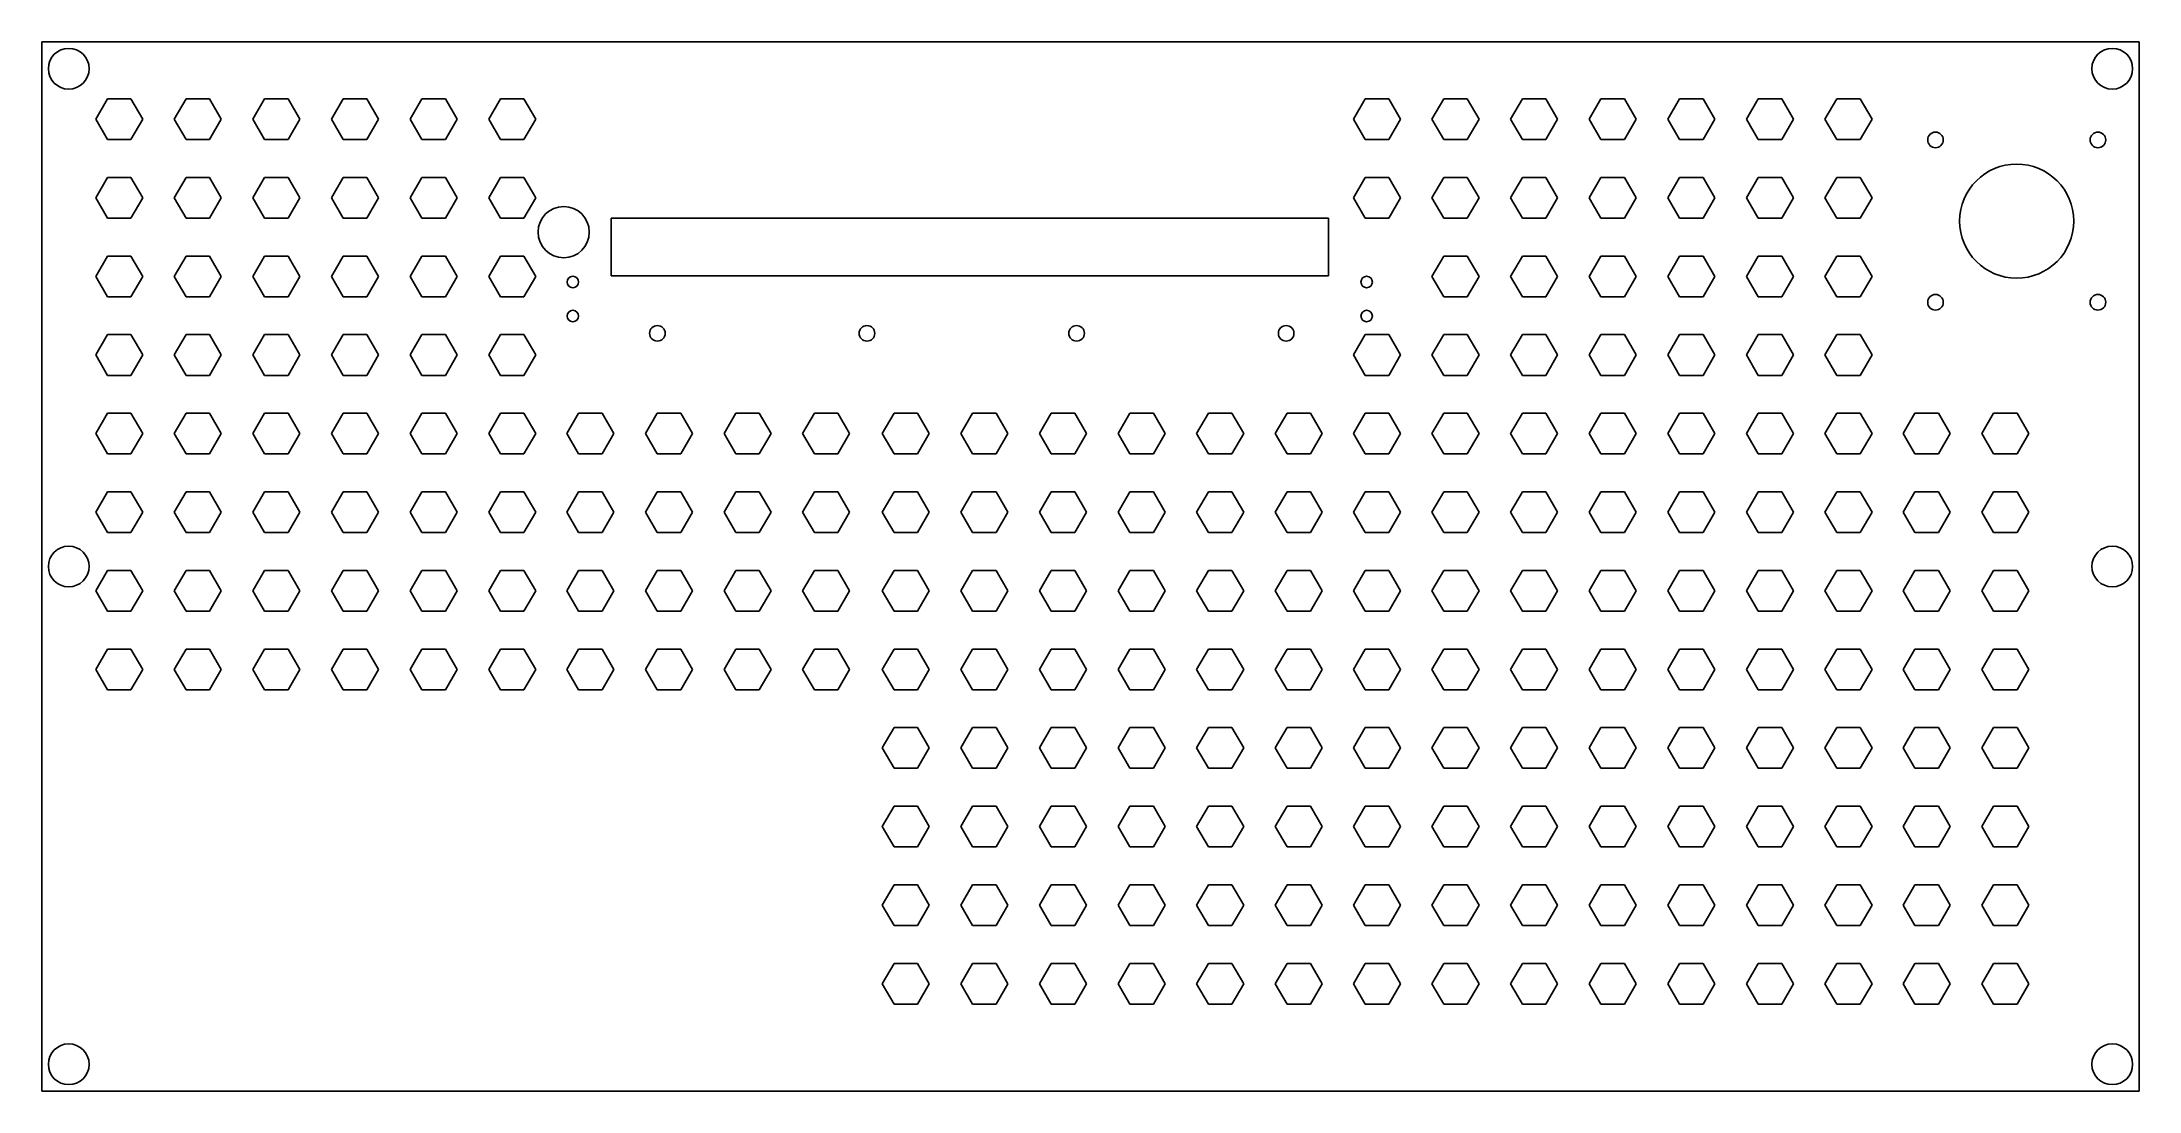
# Model space of a CAD drawing. Header units: millimetres. Extents: x -200 to 200, y -100 to 100.
import ezdxf

# ---------------------------------------------------------------- set-up
doc = ezdxf.new("R2010")
doc.units = ezdxf.units.MM
doc.layers.add('CUTOUTS', color=1, linetype='CONTINUOUS')
doc.layers.add('PERIMETER', color=5, linetype='CONTINUOUS')

msp = doc.modelspace()

# ---------------------------------------------------------------- linework, layer by layer
at = {"layer": 'CUTOUTS'}
for p, q in [((-189.85, 85.37), (-187.61, 89.25)), ((-187.61, 89.25), (-183.12, 89.25)), ((-183.12, 89.25), (-180.88, 85.37)), ((-174.85, 85.37), (-172.61, 89.25)), ((-172.61, 89.25), (-168.12, 89.25)), ((-168.12, 89.25), (-165.88, 85.37)), ((-159.85, 85.37), (-157.61, 89.25)), ((-157.61, 89.25), (-153.12, 89.25)), ((-153.12, 89.25), (-150.88, 85.37)), ((-144.85, 85.37), (-142.61, 89.25)), ((-142.61, 89.25), (-138.12, 89.25)), ((-138.12, 89.25), (-135.88, 85.37)), ((-129.85, 85.37), (-127.61, 89.25)), ((-127.61, 89.25), (-123.12, 89.25)), ((-123.12, 89.25), (-120.88, 85.37)), ((-114.85, 85.37), (-112.61, 89.25)), ((-112.61, 89.25), (-108.12, 89.25)), ((-108.12, 89.25), (-105.88, 85.37)), ((50.17, 85.37), (52.42, 89.25)), ((52.42, 89.25), (56.91, 89.25)), ((56.91, 89.25), (59.15, 85.37)), ((65.17, 85.37), (67.42, 89.25)), ((67.42, 89.25), (71.91, 89.25)), ((71.91, 89.25), (74.15, 85.37)), ((80.17, 85.37), (82.42, 89.25)), ((82.42, 89.25), (86.91, 89.25)), ((86.91, 89.25), (89.15, 85.37)), ((95.17, 85.37), (97.42, 89.25)), ((97.42, 89.25), (101.91, 89.25)), ((101.91, 89.25), (104.15, 85.37)), ((110.17, 85.37), (112.42, 89.25)), ((112.42, 89.25), (116.91, 89.25)), ((116.91, 89.25), (119.15, 85.37)), ((125.17, 85.37), (127.42, 89.25)), ((127.42, 89.25), (131.91, 89.25)), ((131.91, 89.25), (134.15, 85.37)), ((140.17, 85.37), (142.42, 89.25)), ((142.42, 89.25), (146.91, 89.25)), ((146.91, 89.25), (149.15, 85.37)), ((-187.61, 81.48), (-189.85, 85.37)), ((-180.88, 85.37), (-183.12, 81.48)), ((-172.61, 81.48), (-174.85, 85.37)), ((-165.88, 85.37), (-168.12, 81.48)), ((-157.61, 81.48), (-159.85, 85.37)), ((-150.88, 85.37), (-153.12, 81.48)), ((-142.61, 81.48), (-144.85, 85.37)), ((-135.88, 85.37), (-138.12, 81.48)), ((-127.61, 81.48), (-129.85, 85.37)), ((-120.88, 85.37), (-123.12, 81.48)), ((-112.61, 81.48), (-114.85, 85.37)), ((-105.88, 85.37), (-108.12, 81.48)), ((52.42, 81.48), (50.17, 85.37)), ((59.15, 85.37), (56.91, 81.48)), ((67.42, 81.48), (65.17, 85.37)), ((74.15, 85.37), (71.91, 81.48)), ((82.42, 81.48), (80.17, 85.37)), ((89.15, 85.37), (86.91, 81.48)), ((97.42, 81.48), (95.17, 85.37)), ((104.15, 85.37), (101.91, 81.48)), ((112.42, 81.48), (110.17, 85.37)), ((119.15, 85.37), (116.91, 81.48)), ((127.42, 81.48), (125.17, 85.37)), ((134.15, 85.37), (131.91, 81.48)), ((142.42, 81.48), (140.17, 85.37)), ((149.15, 85.37), (146.91, 81.48)), ((-183.12, 81.48), (-187.61, 81.48)), ((-168.12, 81.48), (-172.61, 81.48)), ((-153.12, 81.48), (-157.61, 81.48)), ((-138.12, 81.48), (-142.61, 81.48)), ((-123.12, 81.48), (-127.61, 81.48)), ((-108.12, 81.48), (-112.61, 81.48)), ((56.91, 81.48), (52.42, 81.48)), ((71.91, 81.48), (67.42, 81.48)), ((86.91, 81.48), (82.42, 81.48)), ((101.91, 81.48), (97.42, 81.48)), ((116.91, 81.48), (112.42, 81.48)), ((131.91, 81.48), (127.42, 81.48)), ((146.91, 81.48), (142.42, 81.48)), ((-189.85, 70.37), (-187.61, 74.25)), ((-187.61, 74.25), (-183.12, 74.25)), ((-183.12, 74.25), (-180.88, 70.37)), ((-174.85, 70.37), (-172.61, 74.25)), ((-172.61, 74.25), (-168.12, 74.25)), ((-168.12, 74.25), (-165.88, 70.37)), ((-159.85, 70.37), (-157.61, 74.25)), ((-157.61, 74.25), (-153.12, 74.25)), ((-153.12, 74.25), (-150.88, 70.37)), ((-144.85, 70.37), (-142.61, 74.25)), ((-142.61, 74.25), (-138.12, 74.25)), ((-138.12, 74.25), (-135.88, 70.37)), ((-129.85, 70.37), (-127.61, 74.25)), ((-127.61, 74.25), (-123.12, 74.25)), ((-123.12, 74.25), (-120.88, 70.37)), ((-114.85, 70.37), (-112.61, 74.25)), ((-112.61, 74.25), (-108.12, 74.25)), ((-108.12, 74.25), (-105.88, 70.37)), ((50.17, 70.37), (52.42, 74.25)), ((52.42, 74.25), (56.91, 74.25)), ((56.91, 74.25), (59.15, 70.37)), ((65.17, 70.37), (67.42, 74.25)), ((67.42, 74.25), (71.91, 74.25)), ((71.91, 74.25), (74.15, 70.37)), ((80.17, 70.37), (82.42, 74.25)), ((82.42, 74.25), (86.91, 74.25)), ((86.91, 74.25), (89.15, 70.37)), ((95.17, 70.37), (97.42, 74.25)), ((97.42, 74.25), (101.91, 74.25)), ((101.91, 74.25), (104.15, 70.37)), ((110.17, 70.37), (112.42, 74.25)), ((112.42, 74.25), (116.91, 74.25)), ((116.91, 74.25), (119.15, 70.37)), ((125.17, 70.37), (127.42, 74.25)), ((127.42, 74.25), (131.91, 74.25)), ((131.91, 74.25), (134.15, 70.37)), ((140.17, 70.37), (142.42, 74.25)), ((142.42, 74.25), (146.91, 74.25)), ((146.91, 74.25), (149.15, 70.37)), ((-187.61, 66.48), (-189.85, 70.37)), ((-180.88, 70.37), (-183.12, 66.48)), ((-172.61, 66.48), (-174.85, 70.37)), ((-165.88, 70.37), (-168.12, 66.48)), ((-157.61, 66.48), (-159.85, 70.37)), ((-150.88, 70.37), (-153.12, 66.48)), ((-142.61, 66.48), (-144.85, 70.37)), ((-135.88, 70.37), (-138.12, 66.48)), ((-127.61, 66.48), (-129.85, 70.37)), ((-120.88, 70.37), (-123.12, 66.48)), ((-112.61, 66.48), (-114.85, 70.37)), ((-105.88, 70.37), (-108.12, 66.48)), ((52.42, 66.48), (50.17, 70.37)), ((59.15, 70.37), (56.91, 66.48)), ((67.42, 66.48), (65.17, 70.37)), ((74.15, 70.37), (71.91, 66.48)), ((82.42, 66.48), (80.17, 70.37)), ((89.15, 70.37), (86.91, 66.48)), ((97.42, 66.48), (95.17, 70.37)), ((104.15, 70.37), (101.91, 66.48)), ((112.42, 66.48), (110.17, 70.37)), ((119.15, 70.37), (116.91, 66.48)), ((127.42, 66.48), (125.17, 70.37)), ((134.15, 70.37), (131.91, 66.48)), ((142.42, 66.48), (140.17, 70.37)), ((149.15, 70.37), (146.91, 66.48)), ((-183.12, 66.48), (-187.61, 66.48)), ((-168.12, 66.48), (-172.61, 66.48)), ((-153.12, 66.48), (-157.61, 66.48)), ((-138.12, 66.48), (-142.61, 66.48)), ((-123.12, 66.48), (-127.61, 66.48)), ((-108.12, 66.48), (-112.61, 66.48)), ((-91.51, 55.47), (-91.51, 66.46)), ((-91.51, 66.46), (45.43, 66.46)), ((45.43, 66.46), (45.43, 55.47)), ((56.91, 66.48), (52.42, 66.48)), ((71.91, 66.48), (67.42, 66.48)), ((86.91, 66.48), (82.42, 66.48)), ((101.91, 66.48), (97.42, 66.48)), ((116.91, 66.48), (112.42, 66.48)), ((131.91, 66.48), (127.42, 66.48)), ((146.91, 66.48), (142.42, 66.48)), ((-189.85, 55.37), (-187.61, 59.25)), ((-187.61, 59.25), (-183.12, 59.25)), ((-183.12, 59.25), (-180.88, 55.37)), ((-174.85, 55.37), (-172.61, 59.25)), ((-172.61, 59.25), (-168.12, 59.25)), ((-168.12, 59.25), (-165.88, 55.37)), ((-159.85, 55.37), (-157.61, 59.25)), ((-157.61, 59.25), (-153.12, 59.25)), ((-153.12, 59.25), (-150.88, 55.37)), ((-144.85, 55.37), (-142.61, 59.25)), ((-142.61, 59.25), (-138.12, 59.25)), ((-138.12, 59.25), (-135.88, 55.37)), ((-129.85, 55.37), (-127.61, 59.25)), ((-127.61, 59.25), (-123.12, 59.25)), ((-123.12, 59.25), (-120.88, 55.37)), ((-114.85, 55.37), (-112.61, 59.25)), ((-112.61, 59.25), (-108.12, 59.25)), ((-108.12, 59.25), (-105.88, 55.37)), ((65.17, 55.37), (67.42, 59.25)), ((67.42, 59.25), (71.91, 59.25)), ((71.91, 59.25), (74.15, 55.37)), ((80.17, 55.37), (82.42, 59.25)), ((82.42, 59.25), (86.91, 59.25)), ((86.91, 59.25), (89.15, 55.37)), ((95.17, 55.37), (97.42, 59.25)), ((97.42, 59.25), (101.91, 59.25)), ((101.91, 59.25), (104.15, 55.37)), ((110.17, 55.37), (112.42, 59.25)), ((112.42, 59.25), (116.91, 59.25)), ((116.91, 59.25), (119.15, 55.37)), ((125.17, 55.37), (127.42, 59.25)), ((127.42, 59.25), (131.91, 59.25)), ((131.91, 59.25), (134.15, 55.37)), ((140.17, 55.37), (142.42, 59.25)), ((142.42, 59.25), (146.91, 59.25)), ((146.91, 59.25), (149.15, 55.37)), ((-187.61, 51.48), (-189.85, 55.37)), ((-180.88, 55.37), (-183.12, 51.48)), ((-172.61, 51.48), (-174.85, 55.37)), ((-165.88, 55.37), (-168.12, 51.48)), ((-157.61, 51.48), (-159.85, 55.37)), ((-150.88, 55.37), (-153.12, 51.48)), ((-142.61, 51.48), (-144.85, 55.37)), ((-135.88, 55.37), (-138.12, 51.48)), ((-127.61, 51.48), (-129.85, 55.37)), ((-120.88, 55.37), (-123.12, 51.48)), ((-112.61, 51.48), (-114.85, 55.37)), ((-105.88, 55.37), (-108.12, 51.48)), ((45.43, 55.47), (-91.51, 55.47)), ((67.42, 51.48), (65.17, 55.37)), ((74.15, 55.37), (71.91, 51.48)), ((82.42, 51.48), (80.17, 55.37)), ((89.15, 55.37), (86.91, 51.48)), ((97.42, 51.48), (95.17, 55.37)), ((104.15, 55.37), (101.91, 51.48)), ((112.42, 51.48), (110.17, 55.37)), ((119.15, 55.37), (116.91, 51.48)), ((127.42, 51.48), (125.17, 55.37)), ((134.15, 55.37), (131.91, 51.48)), ((142.42, 51.48), (140.17, 55.37)), ((149.15, 55.37), (146.91, 51.48)), ((-183.12, 51.48), (-187.61, 51.48)), ((-168.12, 51.48), (-172.61, 51.48)), ((-153.12, 51.48), (-157.61, 51.48)), ((-138.12, 51.48), (-142.61, 51.48)), ((-123.12, 51.48), (-127.61, 51.48)), ((-108.12, 51.48), (-112.61, 51.48)), ((71.91, 51.48), (67.42, 51.48)), ((86.91, 51.48), (82.42, 51.48)), ((101.91, 51.48), (97.42, 51.48)), ((116.91, 51.48), (112.42, 51.48)), ((131.91, 51.48), (127.42, 51.48)), ((146.91, 51.48), (142.42, 51.48)), ((-189.85, 40.37), (-187.61, 44.25)), ((-187.61, 44.25), (-183.12, 44.25)), ((-183.12, 44.25), (-180.88, 40.37)), ((-174.85, 40.37), (-172.61, 44.25)), ((-172.61, 44.25), (-168.12, 44.25)), ((-168.12, 44.25), (-165.88, 40.37)), ((-159.85, 40.37), (-157.61, 44.25)), ((-157.61, 44.25), (-153.12, 44.25)), ((-153.12, 44.25), (-150.88, 40.37)), ((-144.85, 40.37), (-142.61, 44.25)), ((-142.61, 44.25), (-138.12, 44.25)), ((-138.12, 44.25), (-135.88, 40.37)), ((-129.85, 40.37), (-127.61, 44.25)), ((-127.61, 44.25), (-123.12, 44.25)), ((-123.12, 44.25), (-120.88, 40.37)), ((-114.85, 40.37), (-112.61, 44.25)), ((-112.61, 44.25), (-108.12, 44.25)), ((-108.12, 44.25), (-105.88, 40.37)), ((50.17, 40.37), (52.42, 44.25)), ((52.42, 44.25), (56.91, 44.25)), ((56.91, 44.25), (59.15, 40.37)), ((65.17, 40.37), (67.42, 44.25)), ((67.42, 44.25), (71.91, 44.25)), ((71.91, 44.25), (74.15, 40.37)), ((80.17, 40.37), (82.42, 44.25)), ((82.42, 44.25), (86.91, 44.25)), ((86.91, 44.25), (89.15, 40.37)), ((95.17, 40.37), (97.42, 44.25)), ((97.42, 44.25), (101.91, 44.25)), ((101.91, 44.25), (104.15, 40.37)), ((110.17, 40.37), (112.42, 44.25)), ((112.42, 44.25), (116.91, 44.25)), ((116.91, 44.25), (119.15, 40.37)), ((125.17, 40.37), (127.42, 44.25)), ((127.42, 44.25), (131.91, 44.25)), ((131.91, 44.25), (134.15, 40.37)), ((140.17, 40.37), (142.42, 44.25)), ((142.42, 44.25), (146.91, 44.25)), ((146.91, 44.25), (149.15, 40.37)), ((-187.61, 36.48), (-189.85, 40.37)), ((-180.88, 40.37), (-183.12, 36.48)), ((-172.61, 36.48), (-174.85, 40.37)), ((-165.88, 40.37), (-168.12, 36.48)), ((-157.61, 36.48), (-159.85, 40.37)), ((-150.88, 40.37), (-153.12, 36.48)), ((-142.61, 36.48), (-144.85, 40.37)), ((-135.88, 40.37), (-138.12, 36.48)), ((-127.61, 36.48), (-129.85, 40.37)), ((-120.88, 40.37), (-123.12, 36.48)), ((-112.61, 36.48), (-114.85, 40.37)), ((-105.88, 40.37), (-108.12, 36.48)), ((52.42, 36.48), (50.17, 40.37)), ((59.15, 40.37), (56.91, 36.48)), ((67.42, 36.48), (65.17, 40.37)), ((74.15, 40.37), (71.91, 36.48)), ((82.42, 36.48), (80.17, 40.37)), ((89.15, 40.37), (86.91, 36.48)), ((97.42, 36.48), (95.17, 40.37)), ((104.15, 40.37), (101.91, 36.48)), ((112.42, 36.48), (110.17, 40.37)), ((119.15, 40.37), (116.91, 36.48)), ((127.42, 36.48), (125.17, 40.37)), ((134.15, 40.37), (131.91, 36.48)), ((142.42, 36.48), (140.17, 40.37)), ((149.15, 40.37), (146.91, 36.48)), ((-183.12, 36.48), (-187.61, 36.48)), ((-168.12, 36.48), (-172.61, 36.48)), ((-153.12, 36.48), (-157.61, 36.48)), ((-138.12, 36.48), (-142.61, 36.48)), ((-123.12, 36.48), (-127.61, 36.48)), ((-108.12, 36.48), (-112.61, 36.48)), ((56.91, 36.48), (52.42, 36.48)), ((71.91, 36.48), (67.42, 36.48)), ((86.91, 36.48), (82.42, 36.48)), ((101.91, 36.48), (97.42, 36.48)), ((116.91, 36.48), (112.42, 36.48)), ((131.91, 36.48), (127.42, 36.48)), ((146.91, 36.48), (142.42, 36.48)), ((-189.85, 25.36), (-187.61, 29.25)), ((-187.61, 29.25), (-183.12, 29.25)), ((-183.12, 29.25), (-180.88, 25.36)), ((-174.85, 25.36), (-172.61, 29.25)), ((-172.61, 29.25), (-168.12, 29.25)), ((-168.12, 29.25), (-165.88, 25.36)), ((-159.85, 25.36), (-157.61, 29.25)), ((-157.61, 29.25), (-153.12, 29.25)), ((-153.12, 29.25), (-150.88, 25.36)), ((-144.85, 25.36), (-142.61, 29.25)), ((-142.61, 29.25), (-138.12, 29.25)), ((-138.12, 29.25), (-135.88, 25.36)), ((-129.85, 25.36), (-127.61, 29.25)), ((-127.61, 29.25), (-123.12, 29.25)), ((-123.12, 29.25), (-120.88, 25.36)), ((-114.85, 25.36), (-112.61, 29.25)), ((-112.61, 29.25), (-108.12, 29.25)), ((-108.12, 29.25), (-105.88, 25.36)), ((-99.94, 25.36), (-97.7, 29.25)), ((-97.7, 29.25), (-93.21, 29.25)), ((-93.21, 29.25), (-90.97, 25.36)), ((-84.94, 25.36), (-82.7, 29.25)), ((-82.7, 29.25), (-78.21, 29.25)), ((-78.21, 29.25), (-75.97, 25.36)), ((-69.94, 25.36), (-67.7, 29.25)), ((-67.7, 29.25), (-63.21, 29.25)), ((-63.21, 29.25), (-60.97, 25.36)), ((-54.94, 25.36), (-52.7, 29.25)), ((-52.7, 29.25), (-48.21, 29.25)), ((-48.21, 29.25), (-45.97, 25.36)), ((-39.74, 25.36), (-37.49, 29.25)), ((-37.49, 29.25), (-33, 29.25)), ((-33, 29.25), (-30.76, 25.36)), ((-24.74, 25.36), (-22.49, 29.25)), ((-22.49, 29.25), (-18, 29.25)), ((-18, 29.25), (-15.76, 25.36)), ((-9.74, 25.36), (-7.49, 29.25)), ((-7.49, 29.25), (-3, 29.25)), ((-3, 29.25), (-0.76, 25.36)), ((5.26, 25.36), (7.51, 29.25)), ((7.51, 29.25), (12, 29.25)), ((12, 29.25), (14.24, 25.36)), ((20.26, 25.36), (22.51, 29.25)), ((22.51, 29.25), (27, 29.25)), ((27, 29.25), (29.24, 25.36)), ((35.26, 25.36), (37.51, 29.25)), ((37.51, 29.25), (42, 29.25)), ((42, 29.25), (44.24, 25.36)), ((50.17, 25.36), (52.42, 29.25)), ((52.42, 29.25), (56.91, 29.25)), ((56.91, 29.25), (59.15, 25.36)), ((65.17, 25.36), (67.42, 29.25)), ((67.42, 29.25), (71.91, 29.25)), ((71.91, 29.25), (74.15, 25.36)), ((80.17, 25.36), (82.42, 29.25)), ((82.42, 29.25), (86.91, 29.25)), ((86.91, 29.25), (89.15, 25.36)), ((95.17, 25.36), (97.42, 29.25)), ((97.42, 29.25), (101.91, 29.25)), ((101.91, 29.25), (104.15, 25.36)), ((110.17, 25.36), (112.42, 29.25)), ((112.42, 29.25), (116.91, 29.25)), ((116.91, 29.25), (119.15, 25.36)), ((125.17, 25.36), (127.42, 29.25)), ((127.42, 29.25), (131.91, 29.25)), ((131.91, 29.25), (134.15, 25.36)), ((140.17, 25.36), (142.42, 29.25)), ((142.42, 29.25), (146.91, 29.25)), ((146.91, 29.25), (149.15, 25.36)), ((155.08, 25.36), (157.33, 29.25)), ((157.33, 29.25), (161.82, 29.25)), ((161.82, 29.25), (164.06, 25.36)), ((170.08, 25.36), (172.33, 29.25)), ((172.33, 29.25), (176.82, 29.25)), ((176.82, 29.25), (179.06, 25.36)), ((-187.61, 21.48), (-189.85, 25.36)), ((-180.88, 25.36), (-183.12, 21.48)), ((-172.61, 21.48), (-174.85, 25.36)), ((-165.88, 25.36), (-168.12, 21.48)), ((-157.61, 21.48), (-159.85, 25.36)), ((-150.88, 25.36), (-153.12, 21.48)), ((-142.61, 21.48), (-144.85, 25.36)), ((-135.88, 25.36), (-138.12, 21.48)), ((-127.61, 21.48), (-129.85, 25.36)), ((-120.88, 25.36), (-123.12, 21.48)), ((-112.61, 21.48), (-114.85, 25.36)), ((-105.88, 25.36), (-108.12, 21.48)), ((-97.7, 21.48), (-99.94, 25.36)), ((-90.97, 25.36), (-93.21, 21.48)), ((-82.7, 21.48), (-84.94, 25.36)), ((-75.97, 25.36), (-78.21, 21.48)), ((-67.7, 21.48), (-69.94, 25.36)), ((-60.97, 25.36), (-63.21, 21.48)), ((-52.7, 21.48), (-54.94, 25.36)), ((-45.97, 25.36), (-48.21, 21.48)), ((-37.49, 21.48), (-39.74, 25.36)), ((-30.76, 25.36), (-33, 21.48)), ((-22.49, 21.48), (-24.74, 25.36)), ((-15.76, 25.36), (-18, 21.48)), ((-7.49, 21.48), (-9.74, 25.36)), ((-0.76, 25.36), (-3, 21.48)), ((7.51, 21.48), (5.26, 25.36)), ((14.24, 25.36), (12, 21.48)), ((22.51, 21.48), (20.26, 25.36)), ((29.24, 25.36), (27, 21.48)), ((37.51, 21.48), (35.26, 25.36)), ((44.24, 25.36), (42, 21.48)), ((52.42, 21.48), (50.17, 25.36)), ((59.15, 25.36), (56.91, 21.48)), ((67.42, 21.48), (65.17, 25.36)), ((74.15, 25.36), (71.91, 21.48)), ((82.42, 21.48), (80.17, 25.36)), ((89.15, 25.36), (86.91, 21.48)), ((97.42, 21.48), (95.17, 25.36)), ((104.15, 25.36), (101.91, 21.48)), ((112.42, 21.48), (110.17, 25.36)), ((119.15, 25.36), (116.91, 21.48)), ((127.42, 21.48), (125.17, 25.36)), ((134.15, 25.36), (131.91, 21.48)), ((142.42, 21.48), (140.17, 25.36)), ((149.15, 25.36), (146.91, 21.48)), ((157.33, 21.48), (155.08, 25.36)), ((164.06, 25.36), (161.82, 21.48)), ((172.33, 21.48), (170.08, 25.36)), ((179.06, 25.36), (176.82, 21.48)), ((-183.12, 21.48), (-187.61, 21.48)), ((-168.12, 21.48), (-172.61, 21.48)), ((-153.12, 21.48), (-157.61, 21.48)), ((-138.12, 21.48), (-142.61, 21.48)), ((-123.12, 21.48), (-127.61, 21.48)), ((-108.12, 21.48), (-112.61, 21.48)), ((-93.21, 21.48), (-97.7, 21.48)), ((-78.21, 21.48), (-82.7, 21.48)), ((-63.21, 21.48), (-67.7, 21.48)), ((-48.21, 21.48), (-52.7, 21.48)), ((-33, 21.48), (-37.49, 21.48)), ((-18, 21.48), (-22.49, 21.48)), ((-3, 21.48), (-7.49, 21.48)), ((12, 21.48), (7.51, 21.48)), ((27, 21.48), (22.51, 21.48)), ((42, 21.48), (37.51, 21.48)), ((56.91, 21.48), (52.42, 21.48)), ((71.91, 21.48), (67.42, 21.48)), ((86.91, 21.48), (82.42, 21.48)), ((101.91, 21.48), (97.42, 21.48)), ((116.91, 21.48), (112.42, 21.48)), ((131.91, 21.48), (127.42, 21.48)), ((146.91, 21.48), (142.42, 21.48)), ((161.82, 21.48), (157.33, 21.48)), ((176.82, 21.48), (172.33, 21.48)), ((-189.85, 10.36), (-187.61, 14.25)), ((-187.61, 14.25), (-183.12, 14.25)), ((-183.12, 14.25), (-180.88, 10.36)), ((-174.85, 10.36), (-172.61, 14.25)), ((-172.61, 14.25), (-168.12, 14.25)), ((-168.12, 14.25), (-165.88, 10.36)), ((-159.85, 10.36), (-157.61, 14.25)), ((-157.61, 14.25), (-153.12, 14.25)), ((-153.12, 14.25), (-150.88, 10.36)), ((-144.85, 10.36), (-142.61, 14.25)), ((-142.61, 14.25), (-138.12, 14.25)), ((-138.12, 14.25), (-135.88, 10.36)), ((-129.85, 10.36), (-127.61, 14.25)), ((-127.61, 14.25), (-123.12, 14.25)), ((-123.12, 14.25), (-120.88, 10.36)), ((-114.85, 10.36), (-112.61, 14.25)), ((-112.61, 14.25), (-108.12, 14.25)), ((-108.12, 14.25), (-105.88, 10.36)), ((-99.94, 10.36), (-97.7, 14.25)), ((-97.7, 14.25), (-93.21, 14.25)), ((-93.21, 14.25), (-90.97, 10.36)), ((-84.94, 10.36), (-82.7, 14.25)), ((-82.7, 14.25), (-78.21, 14.25)), ((-78.21, 14.25), (-75.97, 10.36)), ((-69.94, 10.36), (-67.7, 14.25)), ((-67.7, 14.25), (-63.21, 14.25)), ((-63.21, 14.25), (-60.97, 10.36)), ((-54.94, 10.36), (-52.7, 14.25)), ((-52.7, 14.25), (-48.21, 14.25)), ((-48.21, 14.25), (-45.97, 10.36)), ((-39.74, 10.36), (-37.49, 14.25)), ((-37.49, 14.25), (-33, 14.25)), ((-33, 14.25), (-30.76, 10.36)), ((-24.74, 10.36), (-22.49, 14.25)), ((-22.49, 14.25), (-18, 14.25)), ((-18, 14.25), (-15.76, 10.36)), ((-9.74, 10.36), (-7.49, 14.25)), ((-7.49, 14.25), (-3, 14.25)), ((-3, 14.25), (-0.76, 10.36)), ((5.26, 10.36), (7.51, 14.25)), ((7.51, 14.25), (12, 14.25)), ((12, 14.25), (14.24, 10.36)), ((20.26, 10.36), (22.51, 14.25)), ((22.51, 14.25), (27, 14.25)), ((27, 14.25), (29.24, 10.36)), ((35.26, 10.36), (37.51, 14.25)), ((37.51, 14.25), (42, 14.25)), ((42, 14.25), (44.24, 10.36)), ((50.17, 10.36), (52.42, 14.25)), ((52.42, 14.25), (56.91, 14.25)), ((56.91, 14.25), (59.15, 10.36)), ((65.17, 10.36), (67.42, 14.25)), ((67.42, 14.25), (71.91, 14.25)), ((71.91, 14.25), (74.15, 10.36)), ((80.17, 10.36), (82.42, 14.25)), ((82.42, 14.25), (86.91, 14.25)), ((86.91, 14.25), (89.15, 10.36)), ((95.17, 10.36), (97.42, 14.25)), ((97.42, 14.25), (101.91, 14.25)), ((101.91, 14.25), (104.15, 10.36)), ((110.17, 10.36), (112.42, 14.25)), ((112.42, 14.25), (116.91, 14.25)), ((116.91, 14.25), (119.15, 10.36)), ((125.17, 10.36), (127.42, 14.25)), ((127.42, 14.25), (131.91, 14.25)), ((131.91, 14.25), (134.15, 10.36)), ((140.17, 10.36), (142.42, 14.25)), ((142.42, 14.25), (146.91, 14.25)), ((146.91, 14.25), (149.15, 10.36)), ((155.08, 10.36), (157.33, 14.25)), ((157.33, 14.25), (161.82, 14.25)), ((161.82, 14.25), (164.06, 10.36)), ((170.08, 10.36), (172.33, 14.25)), ((172.33, 14.25), (176.82, 14.25)), ((176.82, 14.25), (179.06, 10.36)), ((-187.61, 6.48), (-189.85, 10.36)), ((-180.88, 10.36), (-183.12, 6.48)), ((-172.61, 6.48), (-174.85, 10.36)), ((-165.88, 10.36), (-168.12, 6.48)), ((-157.61, 6.48), (-159.85, 10.36)), ((-150.88, 10.36), (-153.12, 6.48)), ((-142.61, 6.48), (-144.85, 10.36)), ((-135.88, 10.36), (-138.12, 6.48)), ((-127.61, 6.48), (-129.85, 10.36)), ((-120.88, 10.36), (-123.12, 6.48)), ((-112.61, 6.48), (-114.85, 10.36)), ((-105.88, 10.36), (-108.12, 6.48)), ((-97.7, 6.48), (-99.94, 10.36)), ((-90.97, 10.36), (-93.21, 6.48)), ((-82.7, 6.48), (-84.94, 10.36)), ((-75.97, 10.36), (-78.21, 6.48)), ((-67.7, 6.48), (-69.94, 10.36)), ((-60.97, 10.36), (-63.21, 6.48)), ((-52.7, 6.48), (-54.94, 10.36)), ((-45.97, 10.36), (-48.21, 6.48)), ((-37.49, 6.48), (-39.74, 10.36)), ((-30.76, 10.36), (-33, 6.48)), ((-22.49, 6.48), (-24.74, 10.36)), ((-15.76, 10.36), (-18, 6.48)), ((-7.49, 6.48), (-9.74, 10.36)), ((-0.76, 10.36), (-3, 6.48)), ((7.51, 6.48), (5.26, 10.36)), ((14.24, 10.36), (12, 6.48)), ((22.51, 6.48), (20.26, 10.36)), ((29.24, 10.36), (27, 6.48)), ((37.51, 6.48), (35.26, 10.36)), ((44.24, 10.36), (42, 6.48)), ((52.42, 6.48), (50.17, 10.36)), ((59.15, 10.36), (56.91, 6.48)), ((67.42, 6.48), (65.17, 10.36)), ((74.15, 10.36), (71.91, 6.48)), ((82.42, 6.48), (80.17, 10.36)), ((89.15, 10.36), (86.91, 6.48)), ((97.42, 6.48), (95.17, 10.36)), ((104.15, 10.36), (101.91, 6.48)), ((112.42, 6.48), (110.17, 10.36)), ((119.15, 10.36), (116.91, 6.48)), ((127.42, 6.48), (125.17, 10.36)), ((134.15, 10.36), (131.91, 6.48)), ((142.42, 6.48), (140.17, 10.36)), ((149.15, 10.36), (146.91, 6.48)), ((157.33, 6.48), (155.08, 10.36)), ((164.06, 10.36), (161.82, 6.48)), ((172.33, 6.48), (170.08, 10.36)), ((179.06, 10.36), (176.82, 6.48)), ((-183.12, 6.48), (-187.61, 6.48)), ((-168.12, 6.48), (-172.61, 6.48)), ((-153.12, 6.48), (-157.61, 6.48)), ((-138.12, 6.48), (-142.61, 6.48)), ((-123.12, 6.48), (-127.61, 6.48)), ((-108.12, 6.48), (-112.61, 6.48)), ((-93.21, 6.48), (-97.7, 6.48)), ((-78.21, 6.48), (-82.7, 6.48)), ((-63.21, 6.48), (-67.7, 6.48)), ((-48.21, 6.48), (-52.7, 6.48)), ((-33, 6.48), (-37.49, 6.48)), ((-18, 6.48), (-22.49, 6.48)), ((-3, 6.48), (-7.49, 6.48)), ((12, 6.48), (7.51, 6.48)), ((27, 6.48), (22.51, 6.48)), ((42, 6.48), (37.51, 6.48)), ((56.91, 6.48), (52.42, 6.48)), ((71.91, 6.48), (67.42, 6.48)), ((86.91, 6.48), (82.42, 6.48)), ((101.91, 6.48), (97.42, 6.48)), ((116.91, 6.48), (112.42, 6.48)), ((131.91, 6.48), (127.42, 6.48)), ((146.91, 6.48), (142.42, 6.48)), ((161.82, 6.48), (157.33, 6.48)), ((176.82, 6.48), (172.33, 6.48)), ((-189.85, -4.64), (-187.61, -0.75)), ((-187.61, -0.75), (-183.12, -0.75)), ((-183.12, -0.75), (-180.88, -4.64)), ((-174.85, -4.64), (-172.61, -0.75)), ((-172.61, -0.75), (-168.12, -0.75)), ((-168.12, -0.75), (-165.88, -4.64)), ((-159.85, -4.64), (-157.61, -0.75)), ((-157.61, -0.75), (-153.12, -0.75)), ((-153.12, -0.75), (-150.88, -4.64)), ((-144.85, -4.64), (-142.61, -0.75)), ((-142.61, -0.75), (-138.12, -0.75)), ((-138.12, -0.75), (-135.88, -4.64)), ((-129.85, -4.64), (-127.61, -0.75)), ((-127.61, -0.75), (-123.12, -0.75)), ((-123.12, -0.75), (-120.88, -4.64)), ((-114.85, -4.64), (-112.61, -0.75)), ((-112.61, -0.75), (-108.12, -0.75)), ((-108.12, -0.75), (-105.88, -4.64)), ((-99.94, -4.64), (-97.7, -0.75)), ((-97.7, -0.75), (-93.21, -0.75)), ((-93.21, -0.75), (-90.97, -4.64)), ((-84.94, -4.64), (-82.7, -0.75)), ((-82.7, -0.75), (-78.21, -0.75)), ((-78.21, -0.75), (-75.97, -4.64)), ((-69.94, -4.64), (-67.7, -0.75)), ((-67.7, -0.75), (-63.21, -0.75)), ((-63.21, -0.75), (-60.97, -4.64)), ((-54.94, -4.64), (-52.7, -0.75)), ((-52.7, -0.75), (-48.21, -0.75)), ((-48.21, -0.75), (-45.97, -4.64)), ((-39.74, -4.64), (-37.49, -0.75)), ((-37.49, -0.75), (-33, -0.75)), ((-33, -0.75), (-30.76, -4.64)), ((-24.74, -4.64), (-22.49, -0.75)), ((-22.49, -0.75), (-18, -0.75)), ((-18, -0.75), (-15.76, -4.64)), ((-9.74, -4.64), (-7.49, -0.75)), ((-7.49, -0.75), (-3, -0.75)), ((-3, -0.75), (-0.76, -4.64)), ((5.26, -4.64), (7.51, -0.75)), ((7.51, -0.75), (12, -0.75)), ((12, -0.75), (14.24, -4.64)), ((20.26, -4.64), (22.51, -0.75)), ((22.51, -0.75), (27, -0.75)), ((27, -0.75), (29.24, -4.64)), ((35.26, -4.64), (37.51, -0.75)), ((37.51, -0.75), (42, -0.75)), ((42, -0.75), (44.24, -4.64)), ((50.17, -4.64), (52.42, -0.75)), ((52.42, -0.75), (56.91, -0.75)), ((56.91, -0.75), (59.15, -4.64)), ((65.17, -4.64), (67.42, -0.75)), ((67.42, -0.75), (71.91, -0.75)), ((71.91, -0.75), (74.15, -4.64)), ((80.17, -4.64), (82.42, -0.75)), ((82.42, -0.75), (86.91, -0.75)), ((86.91, -0.75), (89.15, -4.64)), ((95.17, -4.64), (97.42, -0.75)), ((97.42, -0.75), (101.91, -0.75)), ((101.91, -0.75), (104.15, -4.64)), ((110.17, -4.64), (112.42, -0.75)), ((112.42, -0.75), (116.91, -0.75)), ((116.91, -0.75), (119.15, -4.64)), ((125.17, -4.64), (127.42, -0.75)), ((127.42, -0.75), (131.91, -0.75)), ((131.91, -0.75), (134.15, -4.64)), ((140.17, -4.64), (142.42, -0.75)), ((142.42, -0.75), (146.91, -0.75)), ((146.91, -0.75), (149.15, -4.64)), ((155.08, -4.64), (157.33, -0.75)), ((157.33, -0.75), (161.82, -0.75)), ((161.82, -0.75), (164.06, -4.64)), ((170.08, -4.64), (172.33, -0.75)), ((172.33, -0.75), (176.82, -0.75)), ((176.82, -0.75), (179.06, -4.64)), ((-187.61, -8.52), (-189.85, -4.64)), ((-180.88, -4.64), (-183.12, -8.52)), ((-172.61, -8.52), (-174.85, -4.64)), ((-165.88, -4.64), (-168.12, -8.52)), ((-157.61, -8.52), (-159.85, -4.64)), ((-150.88, -4.64), (-153.12, -8.52)), ((-142.61, -8.52), (-144.85, -4.64)), ((-135.88, -4.64), (-138.12, -8.52)), ((-127.61, -8.52), (-129.85, -4.64)), ((-120.88, -4.64), (-123.12, -8.52)), ((-112.61, -8.52), (-114.85, -4.64)), ((-105.88, -4.64), (-108.12, -8.52)), ((-97.7, -8.52), (-99.94, -4.64)), ((-90.97, -4.64), (-93.21, -8.52)), ((-82.7, -8.52), (-84.94, -4.64)), ((-75.97, -4.64), (-78.21, -8.52)), ((-67.7, -8.52), (-69.94, -4.64)), ((-60.97, -4.64), (-63.21, -8.52)), ((-52.7, -8.52), (-54.94, -4.64)), ((-45.97, -4.64), (-48.21, -8.52)), ((-37.49, -8.52), (-39.74, -4.64)), ((-30.76, -4.64), (-33, -8.52)), ((-22.49, -8.52), (-24.74, -4.64)), ((-15.76, -4.64), (-18, -8.52)), ((-7.49, -8.52), (-9.74, -4.64)), ((-0.76, -4.64), (-3, -8.52)), ((7.51, -8.52), (5.26, -4.64)), ((14.24, -4.64), (12, -8.52)), ((22.51, -8.52), (20.26, -4.64)), ((29.24, -4.64), (27, -8.52)), ((37.51, -8.52), (35.26, -4.64)), ((44.24, -4.64), (42, -8.52)), ((52.42, -8.52), (50.17, -4.64)), ((59.15, -4.64), (56.91, -8.52)), ((67.42, -8.52), (65.17, -4.64)), ((74.15, -4.64), (71.91, -8.52)), ((82.42, -8.52), (80.17, -4.64)), ((89.15, -4.64), (86.91, -8.52)), ((97.42, -8.52), (95.17, -4.64)), ((104.15, -4.64), (101.91, -8.52)), ((112.42, -8.52), (110.17, -4.64)), ((119.15, -4.64), (116.91, -8.52)), ((127.42, -8.52), (125.17, -4.64)), ((134.15, -4.64), (131.91, -8.52)), ((142.42, -8.52), (140.17, -4.64)), ((149.15, -4.64), (146.91, -8.52)), ((157.33, -8.52), (155.08, -4.64)), ((164.06, -4.64), (161.82, -8.52)), ((172.33, -8.52), (170.08, -4.64)), ((179.06, -4.64), (176.82, -8.52)), ((-183.12, -8.52), (-187.61, -8.52)), ((-168.12, -8.52), (-172.61, -8.52)), ((-153.12, -8.52), (-157.61, -8.52)), ((-138.12, -8.52), (-142.61, -8.52)), ((-123.12, -8.52), (-127.61, -8.52)), ((-108.12, -8.52), (-112.61, -8.52)), ((-93.21, -8.52), (-97.7, -8.52)), ((-78.21, -8.52), (-82.7, -8.52)), ((-63.21, -8.52), (-67.7, -8.52)), ((-48.21, -8.52), (-52.7, -8.52)), ((-33, -8.52), (-37.49, -8.52)), ((-18, -8.52), (-22.49, -8.52)), ((-3, -8.52), (-7.49, -8.52)), ((12, -8.52), (7.51, -8.52)), ((27, -8.52), (22.51, -8.52)), ((42, -8.52), (37.51, -8.52)), ((56.91, -8.52), (52.42, -8.52)), ((71.91, -8.52), (67.42, -8.52)), ((86.91, -8.52), (82.42, -8.52)), ((101.91, -8.52), (97.42, -8.52)), ((116.91, -8.52), (112.42, -8.52)), ((131.91, -8.52), (127.42, -8.52)), ((146.91, -8.52), (142.42, -8.52)), ((161.82, -8.52), (157.33, -8.52)), ((176.82, -8.52), (172.33, -8.52)), ((-189.85, -19.64), (-187.61, -15.75)), ((-187.61, -15.75), (-183.12, -15.75)), ((-183.12, -15.75), (-180.88, -19.64)), ((-174.85, -19.64), (-172.61, -15.75)), ((-172.61, -15.75), (-168.12, -15.75)), ((-168.12, -15.75), (-165.88, -19.64)), ((-159.85, -19.64), (-157.61, -15.75)), ((-157.61, -15.75), (-153.12, -15.75)), ((-153.12, -15.75), (-150.88, -19.64)), ((-144.85, -19.64), (-142.61, -15.75)), ((-142.61, -15.75), (-138.12, -15.75)), ((-138.12, -15.75), (-135.88, -19.64)), ((-129.85, -19.64), (-127.61, -15.75)), ((-127.61, -15.75), (-123.12, -15.75)), ((-123.12, -15.75), (-120.88, -19.64)), ((-114.85, -19.64), (-112.61, -15.75)), ((-112.61, -15.75), (-108.12, -15.75)), ((-108.12, -15.75), (-105.88, -19.64)), ((-99.94, -19.64), (-97.7, -15.75)), ((-97.7, -15.75), (-93.21, -15.75)), ((-93.21, -15.75), (-90.97, -19.64)), ((-84.94, -19.64), (-82.7, -15.75)), ((-82.7, -15.75), (-78.21, -15.75)), ((-78.21, -15.75), (-75.97, -19.64)), ((-69.94, -19.64), (-67.7, -15.75)), ((-67.7, -15.75), (-63.21, -15.75)), ((-63.21, -15.75), (-60.97, -19.64)), ((-54.94, -19.64), (-52.7, -15.75)), ((-52.7, -15.75), (-48.21, -15.75)), ((-48.21, -15.75), (-45.97, -19.64)), ((-39.74, -19.64), (-37.49, -15.75)), ((-37.49, -15.75), (-33, -15.75)), ((-33, -15.75), (-30.76, -19.64)), ((-24.74, -19.64), (-22.49, -15.75)), ((-22.49, -15.75), (-18, -15.75)), ((-18, -15.75), (-15.76, -19.64)), ((-9.74, -19.64), (-7.49, -15.75)), ((-7.49, -15.75), (-3, -15.75)), ((-3, -15.75), (-0.76, -19.64)), ((5.26, -19.64), (7.51, -15.75)), ((7.51, -15.75), (12, -15.75)), ((12, -15.75), (14.24, -19.64)), ((20.26, -19.64), (22.51, -15.75)), ((22.51, -15.75), (27, -15.75)), ((27, -15.75), (29.24, -19.64)), ((35.26, -19.64), (37.51, -15.75)), ((37.51, -15.75), (42, -15.75)), ((42, -15.75), (44.24, -19.64)), ((50.17, -19.64), (52.42, -15.75)), ((52.42, -15.75), (56.91, -15.75)), ((56.91, -15.75), (59.15, -19.64)), ((65.17, -19.64), (67.42, -15.75)), ((67.42, -15.75), (71.91, -15.75)), ((71.91, -15.75), (74.15, -19.64)), ((80.17, -19.64), (82.42, -15.75)), ((82.42, -15.75), (86.91, -15.75)), ((86.91, -15.75), (89.15, -19.64)), ((95.17, -19.64), (97.42, -15.75)), ((97.42, -15.75), (101.91, -15.75)), ((101.91, -15.75), (104.15, -19.64)), ((110.17, -19.64), (112.42, -15.75)), ((112.42, -15.75), (116.91, -15.75)), ((116.91, -15.75), (119.15, -19.64)), ((125.17, -19.64), (127.42, -15.75)), ((127.42, -15.75), (131.91, -15.75)), ((131.91, -15.75), (134.15, -19.64)), ((140.17, -19.64), (142.42, -15.75)), ((142.42, -15.75), (146.91, -15.75)), ((146.91, -15.75), (149.15, -19.64)), ((155.08, -19.64), (157.33, -15.75)), ((157.33, -15.75), (161.82, -15.75)), ((161.82, -15.75), (164.06, -19.64)), ((170.08, -19.64), (172.33, -15.75)), ((172.33, -15.75), (176.82, -15.75)), ((176.82, -15.75), (179.06, -19.64)), ((-187.61, -23.52), (-189.85, -19.64)), ((-180.88, -19.64), (-183.12, -23.52)), ((-172.61, -23.52), (-174.85, -19.64)), ((-165.88, -19.64), (-168.12, -23.52)), ((-157.61, -23.52), (-159.85, -19.64)), ((-150.88, -19.64), (-153.12, -23.52)), ((-142.61, -23.52), (-144.85, -19.64)), ((-135.88, -19.64), (-138.12, -23.52)), ((-127.61, -23.52), (-129.85, -19.64)), ((-120.88, -19.64), (-123.12, -23.52)), ((-112.61, -23.52), (-114.85, -19.64)), ((-105.88, -19.64), (-108.12, -23.52)), ((-97.7, -23.52), (-99.94, -19.64)), ((-90.97, -19.64), (-93.21, -23.52)), ((-82.7, -23.52), (-84.94, -19.64)), ((-75.97, -19.64), (-78.21, -23.52)), ((-67.7, -23.52), (-69.94, -19.64)), ((-60.97, -19.64), (-63.21, -23.52)), ((-52.7, -23.52), (-54.94, -19.64)), ((-45.97, -19.64), (-48.21, -23.52)), ((-37.49, -23.52), (-39.74, -19.64)), ((-30.76, -19.64), (-33, -23.52)), ((-22.49, -23.52), (-24.74, -19.64)), ((-15.76, -19.64), (-18, -23.52)), ((-7.49, -23.52), (-9.74, -19.64)), ((-0.76, -19.64), (-3, -23.52)), ((7.51, -23.52), (5.26, -19.64)), ((14.24, -19.64), (12, -23.52)), ((22.51, -23.52), (20.26, -19.64)), ((29.24, -19.64), (27, -23.52)), ((37.51, -23.52), (35.26, -19.64)), ((44.24, -19.64), (42, -23.52)), ((52.42, -23.52), (50.17, -19.64)), ((59.15, -19.64), (56.91, -23.52)), ((67.42, -23.52), (65.17, -19.64)), ((74.15, -19.64), (71.91, -23.52)), ((82.42, -23.52), (80.17, -19.64)), ((89.15, -19.64), (86.91, -23.52)), ((97.42, -23.52), (95.17, -19.64)), ((104.15, -19.64), (101.91, -23.52)), ((112.42, -23.52), (110.17, -19.64)), ((119.15, -19.64), (116.91, -23.52)), ((127.42, -23.52), (125.17, -19.64)), ((134.15, -19.64), (131.91, -23.52)), ((142.42, -23.52), (140.17, -19.64)), ((149.15, -19.64), (146.91, -23.52)), ((157.33, -23.52), (155.08, -19.64)), ((164.06, -19.64), (161.82, -23.52)), ((172.33, -23.52), (170.08, -19.64)), ((179.06, -19.64), (176.82, -23.52)), ((-183.12, -23.52), (-187.61, -23.52)), ((-168.12, -23.52), (-172.61, -23.52)), ((-153.12, -23.52), (-157.61, -23.52)), ((-138.12, -23.52), (-142.61, -23.52)), ((-123.12, -23.52), (-127.61, -23.52)), ((-108.12, -23.52), (-112.61, -23.52)), ((-93.21, -23.52), (-97.7, -23.52)), ((-78.21, -23.52), (-82.7, -23.52)), ((-63.21, -23.52), (-67.7, -23.52)), ((-48.21, -23.52), (-52.7, -23.52)), ((-33, -23.52), (-37.49, -23.52)), ((-18, -23.52), (-22.49, -23.52)), ((-3, -23.52), (-7.49, -23.52)), ((12, -23.52), (7.51, -23.52)), ((27, -23.52), (22.51, -23.52)), ((42, -23.52), (37.51, -23.52)), ((56.91, -23.52), (52.42, -23.52)), ((71.91, -23.52), (67.42, -23.52)), ((86.91, -23.52), (82.42, -23.52)), ((101.91, -23.52), (97.42, -23.52)), ((116.91, -23.52), (112.42, -23.52)), ((131.91, -23.52), (127.42, -23.52)), ((146.91, -23.52), (142.42, -23.52)), ((161.82, -23.52), (157.33, -23.52)), ((176.82, -23.52), (172.33, -23.52)), ((-39.74, -34.63), (-37.49, -30.75)), ((-37.49, -30.75), (-33, -30.75)), ((-33, -30.75), (-30.76, -34.63)), ((-24.74, -34.63), (-22.49, -30.75)), ((-22.49, -30.75), (-18, -30.75)), ((-18, -30.75), (-15.76, -34.63)), ((-9.74, -34.63), (-7.49, -30.75)), ((-7.49, -30.75), (-3, -30.75)), ((-3, -30.75), (-0.76, -34.63)), ((5.26, -34.63), (7.51, -30.75)), ((7.51, -30.75), (12, -30.75)), ((12, -30.75), (14.24, -34.63)), ((20.26, -34.63), (22.51, -30.75)), ((22.51, -30.75), (27, -30.75)), ((27, -30.75), (29.24, -34.63)), ((35.26, -34.63), (37.51, -30.75)), ((37.51, -30.75), (42, -30.75)), ((42, -30.75), (44.24, -34.63)), ((50.17, -34.63), (52.42, -30.75)), ((52.42, -30.75), (56.91, -30.75)), ((56.91, -30.75), (59.15, -34.63)), ((65.17, -34.63), (67.42, -30.75)), ((67.42, -30.75), (71.91, -30.75)), ((71.91, -30.75), (74.15, -34.63)), ((80.17, -34.63), (82.42, -30.75)), ((82.42, -30.75), (86.91, -30.75)), ((86.91, -30.75), (89.15, -34.63)), ((95.17, -34.63), (97.42, -30.75)), ((97.42, -30.75), (101.91, -30.75)), ((101.91, -30.75), (104.15, -34.63)), ((110.17, -34.63), (112.42, -30.75)), ((112.42, -30.75), (116.91, -30.75)), ((116.91, -30.75), (119.15, -34.63)), ((125.17, -34.63), (127.42, -30.75)), ((127.42, -30.75), (131.91, -30.75)), ((131.91, -30.75), (134.15, -34.63)), ((140.17, -34.63), (142.42, -30.75)), ((142.42, -30.75), (146.91, -30.75)), ((146.91, -30.75), (149.15, -34.63)), ((155.08, -34.63), (157.33, -30.75)), ((157.33, -30.75), (161.82, -30.75)), ((161.82, -30.75), (164.06, -34.63)), ((170.08, -34.63), (172.33, -30.75)), ((172.33, -30.75), (176.82, -30.75)), ((176.82, -30.75), (179.06, -34.63)), ((-37.49, -38.52), (-39.74, -34.63)), ((-30.76, -34.63), (-33, -38.52)), ((-22.49, -38.52), (-24.74, -34.63)), ((-15.76, -34.63), (-18, -38.52)), ((-7.49, -38.52), (-9.74, -34.63)), ((-0.76, -34.63), (-3, -38.52)), ((7.51, -38.52), (5.26, -34.63)), ((14.24, -34.63), (12, -38.52)), ((22.51, -38.52), (20.26, -34.63)), ((29.24, -34.63), (27, -38.52)), ((37.51, -38.52), (35.26, -34.63)), ((44.24, -34.63), (42, -38.52)), ((52.42, -38.52), (50.17, -34.63)), ((59.15, -34.63), (56.91, -38.52)), ((67.42, -38.52), (65.17, -34.63)), ((74.15, -34.63), (71.91, -38.52)), ((82.42, -38.52), (80.17, -34.63)), ((89.15, -34.63), (86.91, -38.52)), ((97.42, -38.52), (95.17, -34.63)), ((104.15, -34.63), (101.91, -38.52)), ((112.42, -38.52), (110.17, -34.63)), ((119.15, -34.63), (116.91, -38.52)), ((127.42, -38.52), (125.17, -34.63)), ((134.15, -34.63), (131.91, -38.52)), ((142.42, -38.52), (140.17, -34.63)), ((149.15, -34.63), (146.91, -38.52)), ((157.33, -38.52), (155.08, -34.63)), ((164.06, -34.63), (161.82, -38.52)), ((172.33, -38.52), (170.08, -34.63)), ((179.06, -34.63), (176.82, -38.52)), ((-33, -38.52), (-37.49, -38.52)), ((-18, -38.52), (-22.49, -38.52)), ((-3, -38.52), (-7.49, -38.52)), ((12, -38.52), (7.51, -38.52)), ((27, -38.52), (22.51, -38.52)), ((42, -38.52), (37.51, -38.52)), ((56.91, -38.52), (52.42, -38.52)), ((71.91, -38.52), (67.42, -38.52)), ((86.91, -38.52), (82.42, -38.52)), ((101.91, -38.52), (97.42, -38.52)), ((116.91, -38.52), (112.42, -38.52)), ((131.91, -38.52), (127.42, -38.52)), ((146.91, -38.52), (142.42, -38.52)), ((161.82, -38.52), (157.33, -38.52)), ((176.82, -38.52), (172.33, -38.52)), ((-39.74, -49.63), (-37.49, -45.75)), ((-37.49, -45.75), (-33, -45.75)), ((-33, -45.75), (-30.76, -49.63)), ((-24.74, -49.63), (-22.49, -45.75)), ((-22.49, -45.75), (-18, -45.75)), ((-18, -45.75), (-15.76, -49.63)), ((-9.74, -49.63), (-7.49, -45.75)), ((-7.49, -45.75), (-3, -45.75)), ((-3, -45.75), (-0.76, -49.63)), ((5.26, -49.63), (7.51, -45.75)), ((7.51, -45.75), (12, -45.75)), ((12, -45.75), (14.24, -49.63)), ((20.26, -49.63), (22.51, -45.75)), ((22.51, -45.75), (27, -45.75)), ((27, -45.75), (29.24, -49.63)), ((35.26, -49.63), (37.51, -45.75)), ((37.51, -45.75), (42, -45.75)), ((42, -45.75), (44.24, -49.63)), ((50.17, -49.63), (52.42, -45.75)), ((52.42, -45.75), (56.91, -45.75)), ((56.91, -45.75), (59.15, -49.63)), ((65.17, -49.63), (67.42, -45.75)), ((67.42, -45.75), (71.91, -45.75)), ((71.91, -45.75), (74.15, -49.63)), ((80.17, -49.63), (82.42, -45.75)), ((82.42, -45.75), (86.91, -45.75)), ((86.91, -45.75), (89.15, -49.63)), ((95.17, -49.63), (97.42, -45.75)), ((97.42, -45.75), (101.91, -45.75)), ((101.91, -45.75), (104.15, -49.63)), ((110.17, -49.63), (112.42, -45.75)), ((112.42, -45.75), (116.91, -45.75)), ((116.91, -45.75), (119.15, -49.63)), ((125.17, -49.63), (127.42, -45.75)), ((127.42, -45.75), (131.91, -45.75)), ((131.91, -45.75), (134.15, -49.63)), ((140.17, -49.63), (142.42, -45.75)), ((142.42, -45.75), (146.91, -45.75)), ((146.91, -45.75), (149.15, -49.63)), ((155.08, -49.63), (157.33, -45.75)), ((157.33, -45.75), (161.82, -45.75)), ((161.82, -45.75), (164.06, -49.63)), ((170.08, -49.63), (172.33, -45.75)), ((172.33, -45.75), (176.82, -45.75)), ((176.82, -45.75), (179.06, -49.63)), ((-37.49, -53.52), (-39.74, -49.63)), ((-30.76, -49.63), (-33, -53.52)), ((-22.49, -53.52), (-24.74, -49.63)), ((-15.76, -49.63), (-18, -53.52)), ((-7.49, -53.52), (-9.74, -49.63)), ((-0.76, -49.63), (-3, -53.52)), ((7.51, -53.52), (5.26, -49.63)), ((14.24, -49.63), (12, -53.52)), ((22.51, -53.52), (20.26, -49.63)), ((29.24, -49.63), (27, -53.52)), ((37.51, -53.52), (35.26, -49.63)), ((44.24, -49.63), (42, -53.52)), ((52.42, -53.52), (50.17, -49.63)), ((59.15, -49.63), (56.91, -53.52)), ((67.42, -53.52), (65.17, -49.63)), ((74.15, -49.63), (71.91, -53.52)), ((82.42, -53.52), (80.17, -49.63)), ((89.15, -49.63), (86.91, -53.52)), ((97.42, -53.52), (95.17, -49.63)), ((104.15, -49.63), (101.91, -53.52)), ((112.42, -53.52), (110.17, -49.63)), ((119.15, -49.63), (116.91, -53.52)), ((127.42, -53.52), (125.17, -49.63)), ((134.15, -49.63), (131.91, -53.52)), ((142.42, -53.52), (140.17, -49.63)), ((149.15, -49.63), (146.91, -53.52)), ((157.33, -53.52), (155.08, -49.63)), ((164.06, -49.63), (161.82, -53.52)), ((172.33, -53.52), (170.08, -49.63)), ((179.06, -49.63), (176.82, -53.52)), ((-33, -53.52), (-37.49, -53.52)), ((-18, -53.52), (-22.49, -53.52)), ((-3, -53.52), (-7.49, -53.52)), ((12, -53.52), (7.51, -53.52)), ((27, -53.52), (22.51, -53.52)), ((42, -53.52), (37.51, -53.52)), ((56.91, -53.52), (52.42, -53.52)), ((71.91, -53.52), (67.42, -53.52)), ((86.91, -53.52), (82.42, -53.52)), ((101.91, -53.52), (97.42, -53.52)), ((116.91, -53.52), (112.42, -53.52)), ((131.91, -53.52), (127.42, -53.52)), ((146.91, -53.52), (142.42, -53.52)), ((161.82, -53.52), (157.33, -53.52)), ((176.82, -53.52), (172.33, -53.52)), ((-39.74, -64.64), (-37.49, -60.75)), ((-37.49, -60.75), (-33, -60.75)), ((-33, -60.75), (-30.76, -64.64)), ((-24.74, -64.64), (-22.49, -60.75)), ((-22.49, -60.75), (-18, -60.75)), ((-18, -60.75), (-15.76, -64.64)), ((-9.74, -64.64), (-7.49, -60.75)), ((-7.49, -60.75), (-3, -60.75)), ((-3, -60.75), (-0.76, -64.64)), ((5.26, -64.64), (7.51, -60.75)), ((7.51, -60.75), (12, -60.75)), ((12, -60.75), (14.24, -64.64)), ((20.26, -64.64), (22.51, -60.75)), ((22.51, -60.75), (27, -60.75)), ((27, -60.75), (29.24, -64.64)), ((35.26, -64.64), (37.51, -60.75)), ((37.51, -60.75), (42, -60.75)), ((42, -60.75), (44.24, -64.64)), ((50.17, -64.64), (52.42, -60.75)), ((52.42, -60.75), (56.91, -60.75)), ((56.91, -60.75), (59.15, -64.64)), ((65.17, -64.64), (67.42, -60.75)), ((67.42, -60.75), (71.91, -60.75)), ((71.91, -60.75), (74.15, -64.64)), ((80.17, -64.64), (82.42, -60.75)), ((82.42, -60.75), (86.91, -60.75)), ((86.91, -60.75), (89.15, -64.64)), ((95.17, -64.64), (97.42, -60.75)), ((97.42, -60.75), (101.91, -60.75)), ((101.91, -60.75), (104.15, -64.64)), ((110.17, -64.64), (112.42, -60.75)), ((112.42, -60.75), (116.91, -60.75)), ((116.91, -60.75), (119.15, -64.64)), ((125.17, -64.64), (127.42, -60.75)), ((127.42, -60.75), (131.91, -60.75)), ((131.91, -60.75), (134.15, -64.64)), ((140.17, -64.64), (142.42, -60.75)), ((142.42, -60.75), (146.91, -60.75)), ((146.91, -60.75), (149.15, -64.64)), ((155.08, -64.64), (157.33, -60.75)), ((157.33, -60.75), (161.82, -60.75)), ((161.82, -60.75), (164.06, -64.64)), ((170.08, -64.64), (172.33, -60.75)), ((172.33, -60.75), (176.82, -60.75)), ((176.82, -60.75), (179.06, -64.64)), ((-37.49, -68.52), (-39.74, -64.64)), ((-30.76, -64.64), (-33, -68.52)), ((-22.49, -68.52), (-24.74, -64.64)), ((-15.76, -64.64), (-18, -68.52)), ((-7.49, -68.52), (-9.74, -64.64)), ((-0.76, -64.64), (-3, -68.52)), ((7.51, -68.52), (5.26, -64.64)), ((14.24, -64.64), (12, -68.52)), ((22.51, -68.52), (20.26, -64.64)), ((29.24, -64.64), (27, -68.52)), ((37.51, -68.52), (35.26, -64.64)), ((44.24, -64.64), (42, -68.52)), ((52.42, -68.52), (50.17, -64.64)), ((59.15, -64.64), (56.91, -68.52)), ((67.42, -68.52), (65.17, -64.64)), ((74.15, -64.64), (71.91, -68.52)), ((82.42, -68.52), (80.17, -64.64)), ((89.15, -64.64), (86.91, -68.52)), ((97.42, -68.52), (95.17, -64.64)), ((104.15, -64.64), (101.91, -68.52)), ((112.42, -68.52), (110.17, -64.64)), ((119.15, -64.64), (116.91, -68.52)), ((127.42, -68.52), (125.17, -64.64)), ((134.15, -64.64), (131.91, -68.52)), ((142.42, -68.52), (140.17, -64.64)), ((149.15, -64.64), (146.91, -68.52)), ((157.33, -68.52), (155.08, -64.64)), ((164.06, -64.64), (161.82, -68.52)), ((172.33, -68.52), (170.08, -64.64)), ((179.06, -64.64), (176.82, -68.52)), ((-33, -68.52), (-37.49, -68.52)), ((-18, -68.52), (-22.49, -68.52)), ((-3, -68.52), (-7.49, -68.52)), ((12, -68.52), (7.51, -68.52)), ((27, -68.52), (22.51, -68.52)), ((42, -68.52), (37.51, -68.52)), ((56.91, -68.52), (52.42, -68.52)), ((71.91, -68.52), (67.42, -68.52)), ((86.91, -68.52), (82.42, -68.52)), ((101.91, -68.52), (97.42, -68.52)), ((116.91, -68.52), (112.42, -68.52)), ((131.91, -68.52), (127.42, -68.52)), ((146.91, -68.52), (142.42, -68.52)), ((161.82, -68.52), (157.33, -68.52)), ((176.82, -68.52), (172.33, -68.52)), ((-39.74, -79.64), (-37.49, -75.75)), ((-37.49, -75.75), (-33, -75.75)), ((-33, -75.75), (-30.76, -79.64)), ((-24.74, -79.64), (-22.49, -75.75)), ((-22.49, -75.75), (-18, -75.75)), ((-18, -75.75), (-15.76, -79.64)), ((-9.74, -79.64), (-7.49, -75.75)), ((-7.49, -75.75), (-3, -75.75)), ((-3, -75.75), (-0.76, -79.64)), ((5.26, -79.64), (7.51, -75.75)), ((7.51, -75.75), (12, -75.75)), ((12, -75.75), (14.24, -79.64)), ((20.26, -79.64), (22.51, -75.75)), ((22.51, -75.75), (27, -75.75)), ((27, -75.75), (29.24, -79.64)), ((35.26, -79.64), (37.51, -75.75)), ((37.51, -75.75), (42, -75.75)), ((42, -75.75), (44.24, -79.64)), ((50.17, -79.64), (52.42, -75.75)), ((52.42, -75.75), (56.91, -75.75)), ((56.91, -75.75), (59.15, -79.64)), ((65.17, -79.64), (67.42, -75.75)), ((67.42, -75.75), (71.91, -75.75)), ((71.91, -75.75), (74.15, -79.64)), ((80.17, -79.64), (82.42, -75.75)), ((82.42, -75.75), (86.91, -75.75)), ((86.91, -75.75), (89.15, -79.64)), ((95.17, -79.64), (97.42, -75.75)), ((97.42, -75.75), (101.91, -75.75)), ((101.91, -75.75), (104.15, -79.64)), ((110.17, -79.64), (112.42, -75.75)), ((112.42, -75.75), (116.91, -75.75)), ((116.91, -75.75), (119.15, -79.64)), ((125.17, -79.64), (127.42, -75.75)), ((127.42, -75.75), (131.91, -75.75)), ((131.91, -75.75), (134.15, -79.64)), ((140.17, -79.64), (142.42, -75.75)), ((142.42, -75.75), (146.91, -75.75)), ((146.91, -75.75), (149.15, -79.64)), ((155.08, -79.64), (157.33, -75.75)), ((157.33, -75.75), (161.82, -75.75)), ((161.82, -75.75), (164.06, -79.64)), ((170.08, -79.64), (172.33, -75.75)), ((172.33, -75.75), (176.82, -75.75)), ((176.82, -75.75), (179.06, -79.64)), ((-37.49, -83.52), (-39.74, -79.64)), ((-30.76, -79.64), (-33, -83.52)), ((-22.49, -83.52), (-24.74, -79.64)), ((-15.76, -79.64), (-18, -83.52)), ((-7.49, -83.52), (-9.74, -79.64)), ((-0.76, -79.64), (-3, -83.52)), ((7.51, -83.52), (5.26, -79.64)), ((14.24, -79.64), (12, -83.52)), ((22.51, -83.52), (20.26, -79.64)), ((29.24, -79.64), (27, -83.52)), ((37.51, -83.52), (35.26, -79.64)), ((44.24, -79.64), (42, -83.52)), ((52.42, -83.52), (50.17, -79.64)), ((59.15, -79.64), (56.91, -83.52)), ((67.42, -83.52), (65.17, -79.64)), ((74.15, -79.64), (71.91, -83.52)), ((82.42, -83.52), (80.17, -79.64)), ((89.15, -79.64), (86.91, -83.52)), ((97.42, -83.52), (95.17, -79.64)), ((104.15, -79.64), (101.91, -83.52)), ((112.42, -83.52), (110.17, -79.64)), ((119.15, -79.64), (116.91, -83.52)), ((127.42, -83.52), (125.17, -79.64)), ((134.15, -79.64), (131.91, -83.52)), ((142.42, -83.52), (140.17, -79.64)), ((149.15, -79.64), (146.91, -83.52)), ((157.33, -83.52), (155.08, -79.64)), ((164.06, -79.64), (161.82, -83.52)), ((172.33, -83.52), (170.08, -79.64)), ((179.06, -79.64), (176.82, -83.52)), ((-33, -83.52), (-37.49, -83.52)), ((-18, -83.52), (-22.49, -83.52)), ((-3, -83.52), (-7.49, -83.52)), ((12, -83.52), (7.51, -83.52)), ((27, -83.52), (22.51, -83.52)), ((42, -83.52), (37.51, -83.52)), ((56.91, -83.52), (52.42, -83.52)), ((71.91, -83.52), (67.42, -83.52)), ((86.91, -83.52), (82.42, -83.52)), ((101.91, -83.52), (97.42, -83.52)), ((116.91, -83.52), (112.42, -83.52)), ((131.91, -83.52), (127.42, -83.52)), ((146.91, -83.52), (142.42, -83.52)), ((161.82, -83.52), (157.33, -83.52)), ((176.82, -83.52), (172.33, -83.52))]:
    msp.add_line(p, q, dxfattribs=at)
for centre, radius in [((-195, 95), 3.89), ((195, 95), 3.89), ((161.26, 81.42), 1.49), ((192.26, 81.42), 1.49), ((176.76, 65.92), 10.89), ((-100.54, 63.82), 4.89), ((-98.8, 54.29), 1.09), ((52.7, 54.29), 1.09), ((-98.8, 47.8), 1.09), ((52.7, 47.8), 1.09), ((161.26, 50.42), 1.49), ((192.26, 50.42), 1.49), ((-82.66, 44.5), 1.49), ((-42.66, 44.5), 1.49), ((-2.66, 44.5), 1.49), ((37.34, 44.5), 1.49), ((-195, 0), 3.89), ((195, 0), 3.89), ((-195, -95), 3.89), ((195, -95), 3.89)]:
    msp.add_circle(centre, radius, dxfattribs=at)
at = {"layer": 'PERIMETER'}
for p, q in [((200.11, 100.11), (-200.11, 100.11)), ((-200.11, 100.11), (-200.11, -100.11)), ((200.11, -100.11), (200.11, 100.11)), ((-200.11, -100.11), (200.11, -100.11))]:
    msp.add_line(p, q, dxfattribs=at)

doc.saveas('drawing.dxf')
